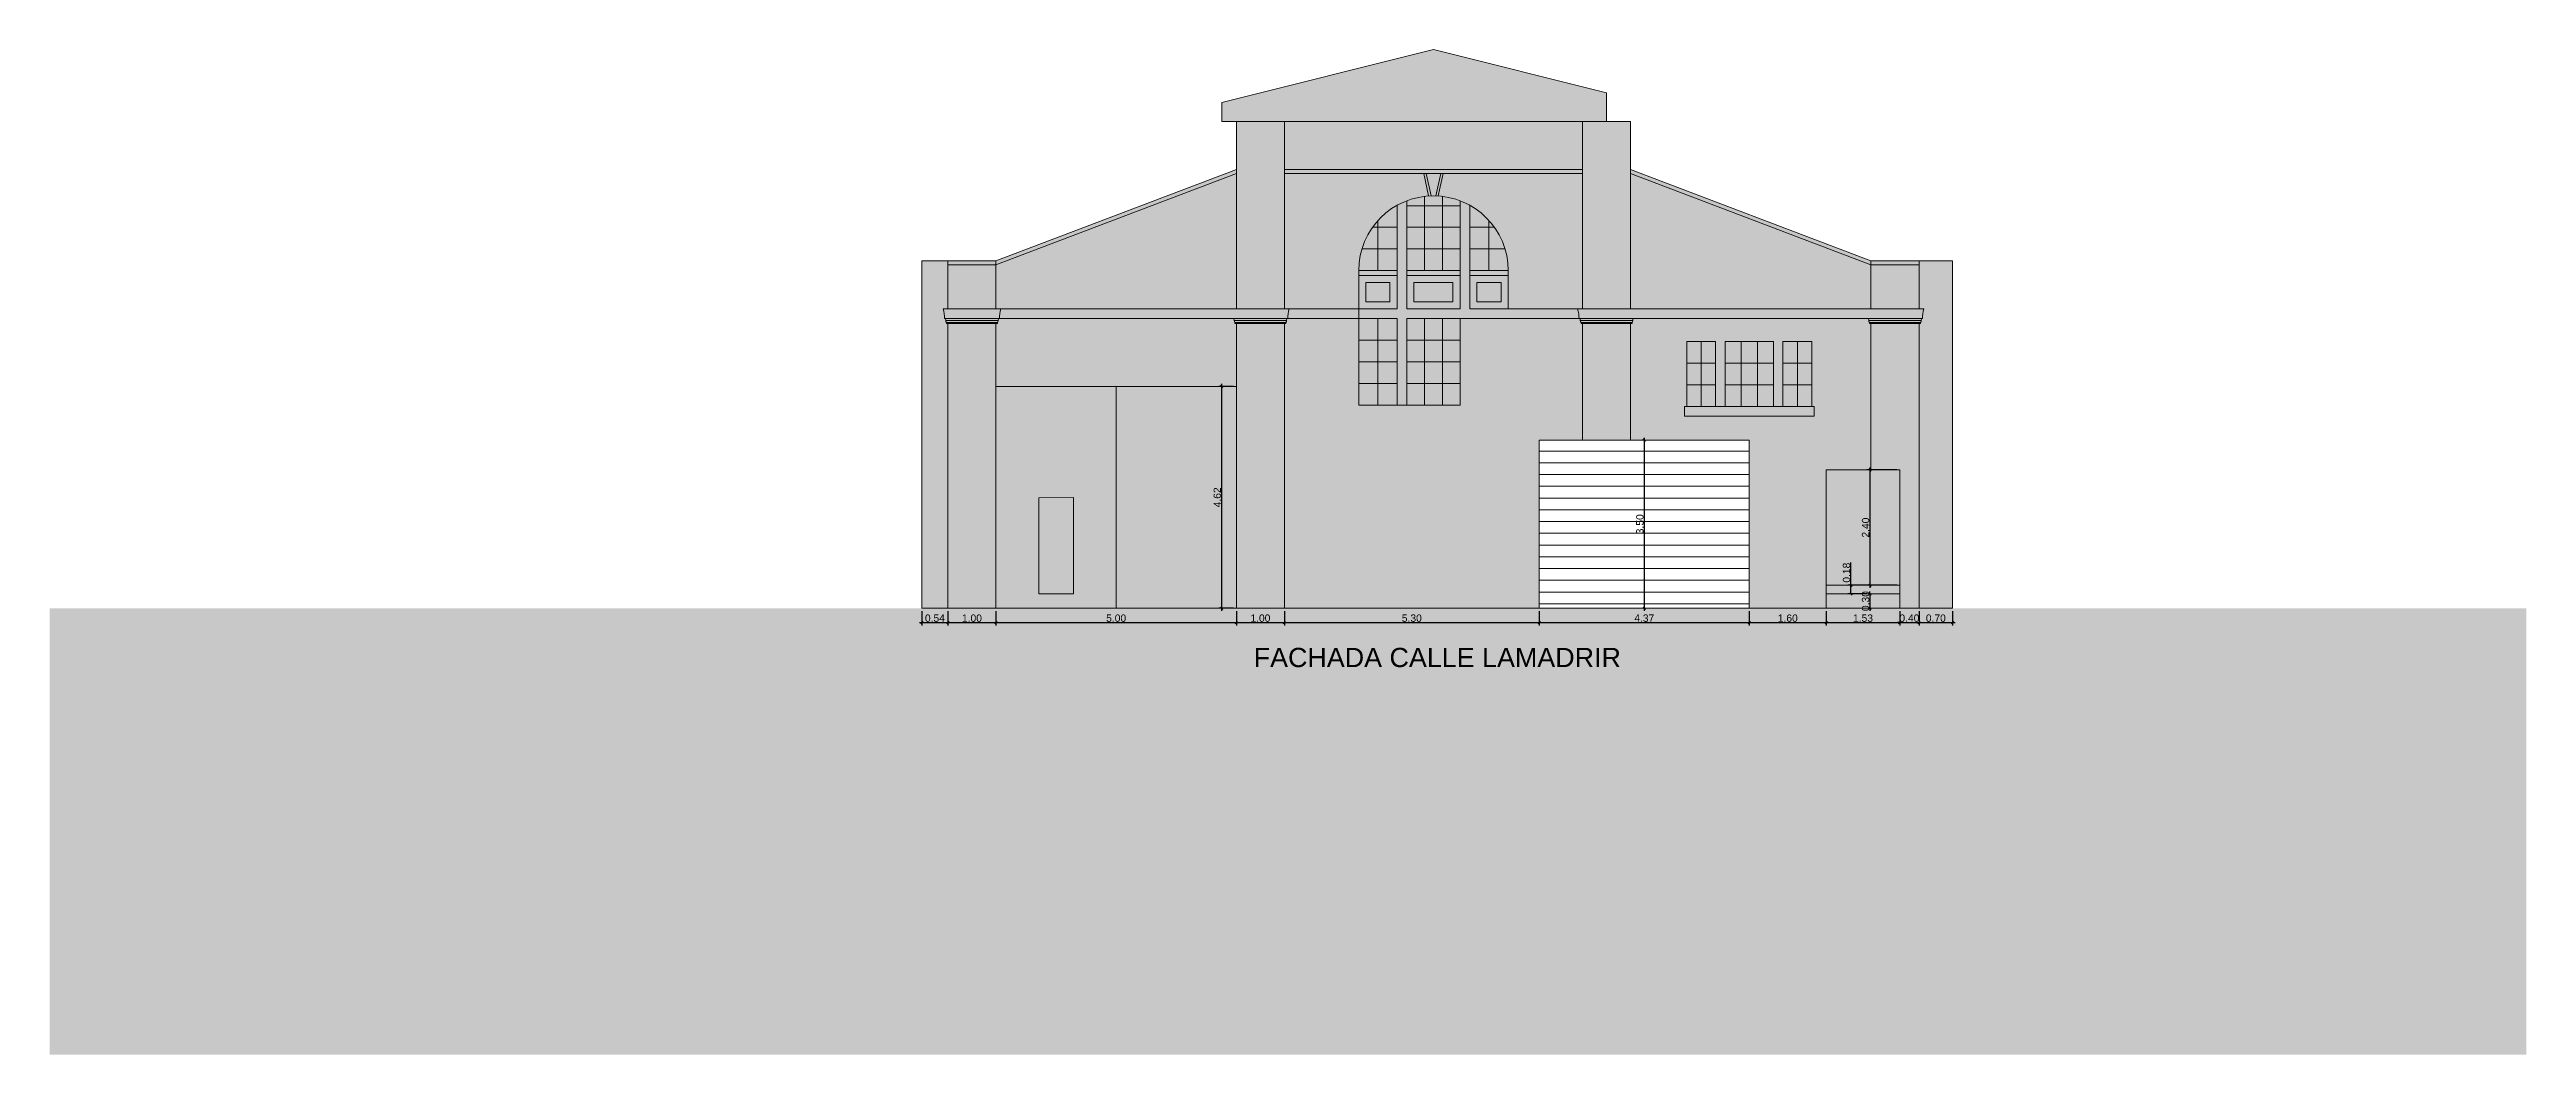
# Model space of a CAD drawing. Header units: metres. Extents: x -68 to 2267, y 0 to 1370.
# Drawn here: x 158.3 to 209.8, y 118.8 to 139.7 of the extents above; entities that cross this region are included whole.
import ezdxf

# ---------------------------------------------------------------- set-up
doc = ezdxf.new("R2010")
doc.units = ezdxf.units.M
doc.layers.add('00-Textos cotas y niveles', color=5, linetype='Continuous', lineweight=5)
doc.layers.add('11. Inst.Pluvial', color=7, linetype='Continuous')
doc.layers.add('A-Corte 1', color=7, linetype='Continuous', lineweight=15, true_color=0x000000)
doc.layers.add('A-Vista 1', color=7, linetype='Continuous', lineweight=9, true_color=0x000000)
doc.styles.add('Arial', font='arial.ttf')
doc.styles.get("Standard").update_dxf_attribs({"font": 'arial.ttf'})
doc.dimstyles.new('Diagonal_-_2_mm_Arial_azul', dxfattribs={"dimscale": 0.3048, "dimtxt": 0.153039, "dimasz": 0.492126, "dimexe": 0.061516, "dimexo": 0.061516, "dimgap": 0.012303, "dimtad": 1, "dimrnd": 0.01, "dimzin": 0, "dimdsep": 46, "dimtxsty": 'Arial', "dimblk1": 'OBLIQUE', "dimblk2": 'OBLIQUE', "dimsah": 1, "dimcen": 0.09, "dimdle": 0.061516, "dimazin": 0, "dimtfac": 1, "dimtdec": 4, "dimtix": 1, "dimtmove": 0, "dimatfit": 3, "dimfxl": 1, "dimtvp": 1, "dimtolj": 1, "dimtzin": 0, "dimarcsym": 2})

msp = doc.modelspace()

# ---------------------------------------------------------------- texts
at = {"insert": (176.466, 127.255), "char_height": 0.4, "attachment_point": 1}
msp.add_mtext_dynamic_manual_height_columns('\\pxqc;FACHADA CALLE LAMADRIR', width=21.44, gutter_width=12.5, heights=[0], dxfattribs=at)

# ---------------------------------------------------------------- blocks, each defined once
blk = doc.blocks.new('_Oblique')
at = {"color": 0, "linetype": 'ByBlock', "lineweight": -2}
blk.add_line((-0.5, -0.5), (0.5, 0.5), dxfattribs=at)
blk = doc.blocks.new('*D48')
at = {"layer": '00-Textos cotas y niveles', "color": 0, "lineweight": -2, "transparency": 16777216}
for p, q in [((176.416, 127.782), (177.056, 127.782)), ((176.466, 128.017), (176.466, 127.721)), ((177.006, 128.017), (177.006, 127.721))]:
    blk.add_line(p, q, dxfattribs=at)
at = {"layer": 'Defpoints', "color": 0, "transparency": 16777216}
for p in [(176.466, 128.078), (177.006, 128.078), (177.006, 127.782)]:
    blk.add_point(p, dxfattribs=at)
at = {"layer": '00-Textos cotas y niveles', "color": 0, "lineweight": -2, "transparency": 16777216, "xscale": 0.05, "yscale": 0.05, "zscale": 0.05, "rotation": 180}
blk.add_blockref('_Oblique', (176.466, 127.782), dxfattribs=at)
at = {"layer": '00-Textos cotas y niveles', "color": 0, "lineweight": -2, "transparency": 16777216, "xscale": 0.05, "yscale": 0.05, "zscale": 0.05}
blk.add_blockref('_Oblique', (177.006, 127.782), dxfattribs=at)
at = {"layer": '00-Textos cotas y niveles', "color": 0, "transparency": 16777216, "insert": (176.736, 127.873), "char_height": 0.153, "attachment_point": 5, "style": 'Arial'}
blk.add_mtext('\\A1;0.54', dxfattribs=at)
blk = doc.blocks.new('*D49')
at = {"layer": '00-Textos cotas y niveles', "color": 0, "lineweight": -2, "transparency": 16777216}
for p, q in [((176.956, 127.782), (178.056, 127.782)), ((177.006, 128.017), (177.006, 127.721)), ((178.006, 128.017), (178.006, 127.721))]:
    blk.add_line(p, q, dxfattribs=at)
at = {"layer": 'Defpoints', "color": 0, "transparency": 16777216}
for p in [(177.006, 128.078), (178.006, 128.078), (178.006, 127.782)]:
    blk.add_point(p, dxfattribs=at)
at = {"layer": '00-Textos cotas y niveles', "color": 0, "lineweight": -2, "transparency": 16777216, "xscale": 0.05, "yscale": 0.05, "zscale": 0.05, "rotation": 180}
blk.add_blockref('_Oblique', (177.006, 127.782), dxfattribs=at)
at = {"layer": '00-Textos cotas y niveles', "color": 0, "lineweight": -2, "transparency": 16777216, "xscale": 0.05, "yscale": 0.05, "zscale": 0.05}
blk.add_blockref('_Oblique', (178.006, 127.782), dxfattribs=at)
at = {"layer": '00-Textos cotas y niveles', "color": 0, "transparency": 16777216, "insert": (177.506, 127.873), "char_height": 0.153, "attachment_point": 5, "style": 'Arial'}
blk.add_mtext('\\A1;1.00', dxfattribs=at)
blk = doc.blocks.new('*D50')
at = {"layer": '00-Textos cotas y niveles', "color": 0, "lineweight": -2, "transparency": 16777216}
for p, q in [((177.956, 127.782), (183.056, 127.782)), ((178.006, 128.017), (178.006, 127.721)), ((183.006, 128.017), (183.006, 127.721))]:
    blk.add_line(p, q, dxfattribs=at)
at = {"layer": 'Defpoints', "color": 0, "transparency": 16777216}
for p in [(178.006, 128.078), (183.006, 128.078), (183.006, 127.782)]:
    blk.add_point(p, dxfattribs=at)
at = {"layer": '00-Textos cotas y niveles', "color": 0, "lineweight": -2, "transparency": 16777216, "xscale": 0.05, "yscale": 0.05, "zscale": 0.05, "rotation": 180}
blk.add_blockref('_Oblique', (178.006, 127.782), dxfattribs=at)
at = {"layer": '00-Textos cotas y niveles', "color": 0, "lineweight": -2, "transparency": 16777216, "xscale": 0.05, "yscale": 0.05, "zscale": 0.05}
blk.add_blockref('_Oblique', (183.006, 127.782), dxfattribs=at)
at = {"layer": '00-Textos cotas y niveles', "color": 0, "transparency": 16777216, "insert": (180.506, 127.873), "char_height": 0.153, "attachment_point": 5, "style": 'Arial'}
blk.add_mtext('\\A1;5.00', dxfattribs=at)
blk = doc.blocks.new('*D51')
at = {"layer": '00-Textos cotas y niveles', "color": 0, "lineweight": -2, "transparency": 16777216}
for p, q in [((182.956, 127.782), (184.056, 127.782)), ((183.006, 128.017), (183.006, 127.721)), ((184.006, 128.017), (184.006, 127.721))]:
    blk.add_line(p, q, dxfattribs=at)
at = {"layer": 'Defpoints', "color": 0, "transparency": 16777216}
for p in [(183.006, 128.078), (184.006, 128.078), (184.006, 127.782)]:
    blk.add_point(p, dxfattribs=at)
at = {"layer": '00-Textos cotas y niveles', "color": 0, "lineweight": -2, "transparency": 16777216, "xscale": 0.05, "yscale": 0.05, "zscale": 0.05, "rotation": 180}
blk.add_blockref('_Oblique', (183.006, 127.782), dxfattribs=at)
at = {"layer": '00-Textos cotas y niveles', "color": 0, "lineweight": -2, "transparency": 16777216, "xscale": 0.05, "yscale": 0.05, "zscale": 0.05}
blk.add_blockref('_Oblique', (184.006, 127.782), dxfattribs=at)
at = {"layer": '00-Textos cotas y niveles', "color": 0, "transparency": 16777216, "insert": (183.506, 127.873), "char_height": 0.153, "attachment_point": 5, "style": 'Arial'}
blk.add_mtext('\\A1;1.00', dxfattribs=at)
blk = doc.blocks.new('*D52')
at = {"layer": '00-Textos cotas y niveles', "color": 0, "lineweight": -2, "transparency": 16777216}
for p, q in [((183.956, 127.782), (189.356, 127.782)), ((184.006, 128.017), (184.006, 127.721)), ((189.306, 128.017), (189.306, 127.721))]:
    blk.add_line(p, q, dxfattribs=at)
at = {"layer": 'Defpoints', "color": 0, "transparency": 16777216}
for p in [(184.006, 128.078), (189.306, 128.078), (189.306, 127.782)]:
    blk.add_point(p, dxfattribs=at)
at = {"layer": '00-Textos cotas y niveles', "color": 0, "lineweight": -2, "transparency": 16777216, "xscale": 0.05, "yscale": 0.05, "zscale": 0.05, "rotation": 180}
blk.add_blockref('_Oblique', (184.006, 127.782), dxfattribs=at)
at = {"layer": '00-Textos cotas y niveles', "color": 0, "lineweight": -2, "transparency": 16777216, "xscale": 0.05, "yscale": 0.05, "zscale": 0.05}
blk.add_blockref('_Oblique', (189.306, 127.782), dxfattribs=at)
at = {"layer": '00-Textos cotas y niveles', "color": 0, "transparency": 16777216, "insert": (186.656, 127.873), "char_height": 0.153, "attachment_point": 5, "style": 'Arial'}
blk.add_mtext('\\A1;5.30', dxfattribs=at)
blk = doc.blocks.new('*D53')
at = {"layer": '00-Textos cotas y niveles', "color": 0, "lineweight": -2, "transparency": 16777216}
for p, q in [((189.256, 127.782), (193.726, 127.782)), ((189.306, 128.017), (189.306, 127.721)), ((193.676, 128.017), (193.676, 127.721))]:
    blk.add_line(p, q, dxfattribs=at)
at = {"layer": 'Defpoints', "color": 0, "transparency": 16777216}
for p in [(189.306, 128.078), (193.676, 128.078), (193.676, 127.782)]:
    blk.add_point(p, dxfattribs=at)
at = {"layer": '00-Textos cotas y niveles', "color": 0, "lineweight": -2, "transparency": 16777216, "xscale": 0.05, "yscale": 0.05, "zscale": 0.05, "rotation": 180}
blk.add_blockref('_Oblique', (189.306, 127.782), dxfattribs=at)
at = {"layer": '00-Textos cotas y niveles', "color": 0, "lineweight": -2, "transparency": 16777216, "xscale": 0.05, "yscale": 0.05, "zscale": 0.05}
blk.add_blockref('_Oblique', (193.676, 127.782), dxfattribs=at)
at = {"layer": '00-Textos cotas y niveles', "color": 0, "transparency": 16777216, "insert": (191.491, 127.873), "char_height": 0.153, "attachment_point": 5, "style": 'Arial'}
blk.add_mtext('\\A1;4.37', dxfattribs=at)
blk = doc.blocks.new('*D54')
at = {"layer": '00-Textos cotas y niveles', "color": 0, "lineweight": -2, "transparency": 16777216}
for p, q in [((193.626, 127.782), (195.326, 127.782)), ((193.676, 128.017), (193.676, 127.721)), ((195.276, 128.017), (195.276, 127.721))]:
    blk.add_line(p, q, dxfattribs=at)
at = {"layer": 'Defpoints', "color": 0, "transparency": 16777216}
for p in [(193.676, 128.078), (195.276, 128.078), (195.276, 127.782)]:
    blk.add_point(p, dxfattribs=at)
at = {"layer": '00-Textos cotas y niveles', "color": 0, "lineweight": -2, "transparency": 16777216, "xscale": 0.05, "yscale": 0.05, "zscale": 0.05, "rotation": 180}
blk.add_blockref('_Oblique', (193.676, 127.782), dxfattribs=at)
at = {"layer": '00-Textos cotas y niveles', "color": 0, "lineweight": -2, "transparency": 16777216, "xscale": 0.05, "yscale": 0.05, "zscale": 0.05}
blk.add_blockref('_Oblique', (195.276, 127.782), dxfattribs=at)
at = {"layer": '00-Textos cotas y niveles', "color": 0, "transparency": 16777216, "insert": (194.476, 127.873), "char_height": 0.153, "attachment_point": 5, "style": 'Arial'}
blk.add_mtext('\\A1;1.60', dxfattribs=at)
blk = doc.blocks.new('*D55')
at = {"layer": '00-Textos cotas y niveles', "color": 0, "lineweight": -2, "transparency": 16777216}
for p, q in [((195.226, 127.782), (196.856, 127.782)), ((195.276, 128.017), (195.276, 127.721)), ((196.806, 128.017), (196.806, 127.721))]:
    blk.add_line(p, q, dxfattribs=at)
at = {"layer": 'Defpoints', "color": 0, "transparency": 16777216}
for p in [(195.276, 128.078), (196.806, 128.078), (196.806, 127.782)]:
    blk.add_point(p, dxfattribs=at)
at = {"layer": '00-Textos cotas y niveles', "color": 0, "lineweight": -2, "transparency": 16777216, "xscale": 0.05, "yscale": 0.05, "zscale": 0.05, "rotation": 180}
blk.add_blockref('_Oblique', (195.276, 127.782), dxfattribs=at)
at = {"layer": '00-Textos cotas y niveles', "color": 0, "lineweight": -2, "transparency": 16777216, "xscale": 0.05, "yscale": 0.05, "zscale": 0.05}
blk.add_blockref('_Oblique', (196.806, 127.782), dxfattribs=at)
at = {"layer": '00-Textos cotas y niveles', "color": 0, "transparency": 16777216, "insert": (196.041, 127.873), "char_height": 0.153, "attachment_point": 5, "style": 'Arial'}
blk.add_mtext('\\A1;1.53', dxfattribs=at)
blk = doc.blocks.new('*D56')
at = {"layer": '00-Textos cotas y niveles', "color": 0, "lineweight": -2, "transparency": 16777216}
for p, q in [((196.806, 127.782), (196.756, 127.782)), ((196.806, 128.017), (196.806, 127.721)), ((196.806, 127.782), (197.206, 127.782)), ((197.206, 128.017), (197.206, 127.721)), ((197.206, 127.782), (197.256, 127.782))]:
    blk.add_line(p, q, dxfattribs=at)
at = {"layer": 'Defpoints', "color": 0, "transparency": 16777216}
for p in [(196.806, 128.078), (197.206, 128.078), (197.206, 127.782)]:
    blk.add_point(p, dxfattribs=at)
at = {"layer": '00-Textos cotas y niveles', "color": 0, "lineweight": -2, "transparency": 16777216, "xscale": 0.05, "yscale": 0.05, "zscale": 0.05}
blk.add_blockref('_Oblique', (196.806, 127.782), dxfattribs=at)
at = {"layer": '00-Textos cotas y niveles', "color": 0, "lineweight": -2, "transparency": 16777216, "xscale": 0.05, "yscale": 0.05, "zscale": 0.05, "rotation": 180}
blk.add_blockref('_Oblique', (197.206, 127.782), dxfattribs=at)
at = {"layer": '00-Textos cotas y niveles', "color": 0, "transparency": 16777216, "insert": (197.006, 127.873), "char_height": 0.153, "attachment_point": 5, "style": 'Arial'}
blk.add_mtext('\\A1;0.40', dxfattribs=at)
blk = doc.blocks.new('*D57')
at = {"layer": '00-Textos cotas y niveles', "color": 0, "lineweight": -2, "transparency": 16777216}
for p, q in [((197.156, 127.782), (197.956, 127.782)), ((197.206, 128.017), (197.206, 127.721)), ((197.906, 128.017), (197.906, 127.721))]:
    blk.add_line(p, q, dxfattribs=at)
at = {"layer": 'Defpoints', "color": 0, "transparency": 16777216}
for p in [(197.206, 128.078), (197.906, 128.078), (197.906, 127.782)]:
    blk.add_point(p, dxfattribs=at)
at = {"layer": '00-Textos cotas y niveles', "color": 0, "lineweight": -2, "transparency": 16777216, "xscale": 0.05, "yscale": 0.05, "zscale": 0.05, "rotation": 180}
blk.add_blockref('_Oblique', (197.206, 127.782), dxfattribs=at)
at = {"layer": '00-Textos cotas y niveles', "color": 0, "lineweight": -2, "transparency": 16777216, "xscale": 0.05, "yscale": 0.05, "zscale": 0.05}
blk.add_blockref('_Oblique', (197.906, 127.782), dxfattribs=at)
at = {"layer": '00-Textos cotas y niveles', "color": 0, "transparency": 16777216, "insert": (197.556, 127.873), "char_height": 0.153, "attachment_point": 5, "style": 'Arial'}
blk.add_mtext('\\A1;0.70', dxfattribs=at)
blk = doc.blocks.new('*D58')
at = {"layer": '00-Textos cotas y niveles', "color": 0, "lineweight": -2, "transparency": 16777216}
for p, q in [((196.744, 130.958), (196.124, 130.958)), ((196.185, 131.008), (196.185, 128.508)), ((196.744, 128.558), (196.124, 128.558))]:
    blk.add_line(p, q, dxfattribs=at)
at = {"layer": 'Defpoints', "color": 0, "transparency": 16777216}
for p in [(196.806, 130.958), (196.185, 128.558), (196.806, 128.558)]:
    blk.add_point(p, dxfattribs=at)
at = {"layer": '00-Textos cotas y niveles', "color": 0, "lineweight": -2, "transparency": 16777216, "xscale": 0.05, "yscale": 0.05, "zscale": 0.05}
for p, rotation in [((196.185, 130.958), 90), ((196.185, 128.558), 270)]:
    blk.add_blockref('_Oblique', p, dxfattribs=dict(at, rotation=rotation))
at = {"layer": '00-Textos cotas y niveles', "color": 0, "transparency": 16777216, "insert": (196.095, 129.758), "char_height": 0.153, "attachment_point": 5, "rotation": 90, "style": 'Arial'}
blk.add_mtext('\\A1;2.40', dxfattribs=at)
blk = doc.blocks.new('*D59')
at = {"layer": '00-Textos cotas y niveles', "color": 0, "lineweight": -2, "transparency": 16777216}
for p, q in [((195.79, 128.558), (195.79, 129.031)), ((196.124, 128.558), (195.728, 128.558)), ((196.124, 128.378), (195.728, 128.378)), ((195.79, 128.378), (195.79, 128.608))]:
    blk.add_line(p, q, dxfattribs=at)
at = {"layer": 'Defpoints', "color": 0, "transparency": 16777216}
for p in [(195.79, 128.378), (196.185, 128.558), (196.185, 128.378)]:
    blk.add_point(p, dxfattribs=at)
at = {"layer": '00-Textos cotas y niveles', "color": 0, "lineweight": -2, "transparency": 16777216, "xscale": 0.05, "yscale": 0.05, "zscale": 0.05}
for p, rotation in [((195.79, 128.558), 90), ((195.79, 128.378), 270)]:
    blk.add_blockref('_Oblique', p, dxfattribs=dict(at, rotation=rotation))
at = {"layer": '00-Textos cotas y niveles', "color": 0, "transparency": 16777216, "insert": (195.699, 128.82), "char_height": 0.153, "attachment_point": 5, "rotation": 90, "style": 'Arial'}
blk.add_mtext('\\A1;0.18', dxfattribs=at)
blk = doc.blocks.new('*D60')
at = {"layer": '00-Textos cotas y niveles', "color": 0, "lineweight": -2, "transparency": 16777216}
for p, q in [((196.185, 128.378), (196.185, 128.428)), ((196.185, 128.378), (196.185, 128.078)), ((196.185, 128.078), (196.185, 128.028))]:
    blk.add_line(p, q, dxfattribs=at)
at = {"layer": 'Defpoints', "color": 0, "transparency": 16777216}
for p in [(196.185, 128.378), (196.185, 128.078), (196.185, 128.078)]:
    blk.add_point(p, dxfattribs=at)
at = {"layer": '00-Textos cotas y niveles', "color": 0, "lineweight": -2, "transparency": 16777216, "xscale": 0.05, "yscale": 0.05, "zscale": 0.05}
for p, rotation in [((196.185, 128.378), 270), ((196.185, 128.078), 90)]:
    blk.add_blockref('_Oblique', p, dxfattribs=dict(at, rotation=rotation))
at = {"layer": '00-Textos cotas y niveles', "color": 0, "transparency": 16777216, "insert": (196.095, 128.228), "char_height": 0.153, "attachment_point": 5, "rotation": 90, "style": 'Arial'}
blk.add_mtext('\\A1;0.30', dxfattribs=at)
blk = doc.blocks.new('*D61')
at = {"layer": '00-Textos cotas y niveles', "color": 0, "lineweight": -2, "transparency": 16777216}
blk.add_line((191.491, 131.628), (191.491, 128.028), dxfattribs=at)
at = {"layer": 'Defpoints', "color": 0, "transparency": 16777216}
for p in [(191.491, 131.578), (191.491, 128.078), (191.491, 128.078)]:
    blk.add_point(p, dxfattribs=at)
at = {"layer": '00-Textos cotas y niveles', "color": 0, "lineweight": -2, "transparency": 16777216, "xscale": 0.05, "yscale": 0.05, "zscale": 0.05}
for p, rotation in [((191.491, 131.578), 90), ((191.491, 128.078), 270)]:
    blk.add_blockref('_Oblique', p, dxfattribs=dict(at, rotation=rotation))
at = {"layer": '00-Textos cotas y niveles', "color": 0, "transparency": 16777216, "insert": (191.4, 129.828), "char_height": 0.153, "attachment_point": 5, "rotation": 90, "style": 'Arial'}
blk.add_mtext('\\A1;3.50', dxfattribs=at)
blk = doc.blocks.new('*D62')
at = {"layer": '00-Textos cotas y niveles', "color": 0, "lineweight": -2, "transparency": 16777216}
for p, q in [((182.944, 132.698), (182.639, 132.698)), ((182.7, 132.748), (182.7, 128.028)), ((182.944, 128.078), (182.639, 128.078))]:
    blk.add_line(p, q, dxfattribs=at)
at = {"layer": 'Defpoints', "color": 0, "transparency": 16777216}
for p in [(183.006, 132.698), (182.7, 128.078), (183.006, 128.078)]:
    blk.add_point(p, dxfattribs=at)
at = {"layer": '00-Textos cotas y niveles', "color": 0, "lineweight": -2, "transparency": 16777216, "xscale": 0.05, "yscale": 0.05, "zscale": 0.05}
for p, rotation in [((182.7, 132.698), 90), ((182.7, 128.078), 270)]:
    blk.add_blockref('_Oblique', p, dxfattribs=dict(at, rotation=rotation))
at = {"layer": '00-Textos cotas y niveles', "color": 0, "transparency": 16777216, "insert": (182.61, 130.388), "char_height": 0.153, "attachment_point": 5, "rotation": 90, "style": 'Arial'}
blk.add_mtext('\\A1;4.62', dxfattribs=at)

# ---------------------------------------------------------------- dimensions: what is measured, and where the dimension line sits
at = {"layer": '00-Textos cotas y niveles'}
for base, p1, p2, picture, middle in [((182.7, 128.078), (183.006, 132.698), (183.006, 128.078), '*D62', (182.61, 130.388)), ((191.491, 128.078), (191.491, 131.578), (191.491, 128.078), '*D61', (191.4, 129.828)), ((196.185, 128.558), (196.806, 130.958), (196.806, 128.558), '*D58', (196.095, 129.758)), ((196.185, 128.078), (196.185, 128.378), (196.185, 128.078), '*D60', (196.095, 128.228))]:
    dim = msp.add_linear_dim(base=base, p1=p1, p2=p2, angle=90, dimstyle='Diagonal_-_2_mm_Arial_azul', override={"dimscale": 1, "dimasz": 0.05, "dimpost": '<>', "dimdle": 0.05, "dimtdec": 2}, dxfattribs=at)
    dim.commit()
    dim.dimension.update_dxf_attribs({"geometry": picture, "text_midpoint": middle})
dim = msp.add_linear_dim(base=(195.79, 128.378), p1=(196.185, 128.558), p2=(196.185, 128.378), angle=90, dimstyle='Diagonal_-_2_mm_Arial_azul', override={"dimscale": 1, "dimasz": 0.05, "dimpost": '<>', "dimdle": 0.05, "dimtdec": 2}, dxfattribs=at)
dim.commit()
dim.dimension.update_dxf_attribs({"geometry": '*D59', "text_midpoint": (195.79, 128.82), "dimtype": 160})
for base, p1, p2, picture, middle in [((177.006, 127.782), (176.466, 128.078), (177.006, 128.078), '*D48', (176.736, 127.873)), ((178.006, 127.782), (177.006, 128.078), (178.006, 128.078), '*D49', (177.506, 127.873)), ((183.006, 127.782), (178.006, 128.078), (183.006, 128.078), '*D50', (180.506, 127.873)), ((184.006, 127.782), (183.006, 128.078), (184.006, 128.078), '*D51', (183.506, 127.873)), ((189.306, 127.782), (184.006, 128.078), (189.306, 128.078), '*D52', (186.656, 127.873)), ((193.676, 127.782), (189.306, 128.078), (193.676, 128.078), '*D53', (191.491, 127.873)), ((195.276, 127.782), (193.676, 128.078), (195.276, 128.078), '*D54', (194.476, 127.873)), ((196.806, 127.782), (195.276, 128.078), (196.806, 128.078), '*D55', (196.041, 127.873)), ((197.206, 127.782), (196.806, 128.078), (197.206, 128.078), '*D56', (197.006, 127.873)), ((197.906, 127.782), (197.206, 128.078), (197.906, 128.078), '*D57', (197.556, 127.873))]:
    dim = msp.add_linear_dim(base=base, p1=p1, p2=p2, dimstyle='Diagonal_-_2_mm_Arial_azul', override={"dimscale": 1, "dimasz": 0.05, "dimpost": '<>', "dimdle": 0.05, "dimtdec": 2}, dxfattribs=at)
    dim.commit()
    dim.dimension.update_dxf_attribs({"geometry": picture, "text_midpoint": middle})

# ---------------------------------------------------------------- hatches: boundary and pattern name
at = {"true_color": 0x92b8cf, "transparency": 33554508}
h = msp.add_hatch(color=143, dxfattribs=at)
h.dxf.hatch_style = 1
h.paths.add_polyline_path([(187.291, 133.208), (186.921, 133.208), (186.921, 132.758), (187.291, 132.758)])
h.paths.add_polyline_path([(187.291, 133.658), (186.921, 133.658), (186.921, 133.208), (187.291, 133.208)])
h.paths.add_polyline_path([(186.921, 133.658), (186.551, 133.658), (186.551, 133.208), (186.921, 133.208)])
h.paths.add_polyline_path([(186.921, 134.108), (186.551, 134.108), (186.551, 133.658), (186.921, 133.658)])
h.paths.add_polyline_path([(187.291, 134.108), (186.921, 134.108), (186.921, 133.658), (187.291, 133.658)])
h.paths.add_polyline_path([(187.661, 134.108), (187.291, 134.108), (187.291, 133.658), (187.661, 133.658)])
h.paths.add_polyline_path([(187.661, 133.658), (187.291, 133.658), (187.291, 133.208), (187.661, 133.208)])
h.paths.add_polyline_path([(187.661, 133.208), (187.291, 133.208), (187.291, 132.758), (187.661, 132.758)])
h.paths.add_polyline_path([(187.661, 132.758), (187.291, 132.758), (187.291, 132.308), (187.661, 132.308)])
h.paths.add_polyline_path([(187.291, 132.758), (186.921, 132.758), (186.921, 132.308), (187.291, 132.308)])
h.paths.add_polyline_path([(186.921, 132.758), (186.551, 132.758), (186.551, 132.308), (186.921, 132.308)])
h.paths.add_polyline_path([(186.921, 133.208), (186.551, 133.208), (186.551, 132.758), (186.921, 132.758)])
h.paths.add_polyline_path([(186.351, 133.208), (185.951, 133.208), (185.951, 132.758), (186.351, 132.758)])
h.paths.add_polyline_path([(186.351, 132.758), (185.951, 132.758), (185.951, 132.308), (186.351, 132.308)])
h.paths.add_polyline_path([(185.951, 132.758), (185.551, 132.758), (185.551, 132.308), (185.951, 132.308)])
h.paths.add_polyline_path([(185.951, 133.208), (185.551, 133.208), (185.551, 132.758), (185.951, 132.758)])
h.paths.add_polyline_path([(185.951, 133.658), (185.551, 133.658), (185.551, 133.208), (185.951, 133.208)])
h.paths.add_polyline_path([(186.351, 133.658), (185.951, 133.658), (185.951, 133.208), (186.351, 133.208)])
h.paths.add_polyline_path([(186.351, 134.108), (185.951, 134.108), (185.951, 133.658), (186.351, 133.658)])
h.paths.add_polyline_path([(185.951, 134.108), (185.551, 134.108), (185.551, 133.658), (185.951, 133.658)])
h.paths.add_polyline_path([(186.351, 136.468, 0.082743), (185.951, 136.15), (185.951, 135.108), (186.351, 135.108)])
h.paths.add_polyline_path([(185.951, 136.15, 0.185486), (185.551, 135.108), (185.951, 135.108)])
h.paths.add_polyline_path([(186.921, 136.652, 0.061504), (186.551, 136.561), (186.551, 135.108), (186.921, 135.108)])
h.paths.add_polyline_path([(187.291, 136.652, 0.059698), (186.921, 136.652), (186.921, 135.108), (187.291, 135.108)])
h.paths.add_polyline_path([(187.661, 136.561, 0.061504), (187.291, 136.652), (187.291, 135.108), (187.661, 135.108)])
h.paths.add_polyline_path([(188.261, 136.008), (187.861, 136.008), (187.861, 135.558), (188.261, 135.558)])
h.paths.add_polyline_path([(188.261, 135.558), (187.861, 135.558), (187.861, 135.108), (188.261, 135.108)])
h.paths.add_polyline_path([(188.594, 135.558), (188.261, 135.558), (188.261, 135.108), (188.661, 135.108, 0.073529)])
h.paths.add_polyline_path([(188.374, 136.008), (188.261, 136.008), (188.261, 135.558), (188.594, 135.558, 0.081087)])
h.paths.add_polyline_path([(188.261, 136.15), (188.261, 136.008), (188.374, 136.008, 0.029102)])
h.paths.add_polyline_path([(188.261, 136.15, 0.082743), (187.861, 136.468), (187.861, 136.008), (188.261, 136.008)])
h.paths.add_polyline_path([(192.976, 133.628), (192.676, 133.628), (192.676, 133.178), (192.976, 133.178)])
h.paths.add_polyline_path([(192.676, 133.628), (192.376, 133.628), (192.376, 133.178), (192.676, 133.178)])
h.paths.add_polyline_path([(192.976, 133.178), (192.676, 133.178), (192.676, 132.728), (192.976, 132.728)])
h.paths.add_polyline_path([(192.676, 133.178), (192.376, 133.178), (192.376, 132.728), (192.676, 132.728)])
h.paths.add_polyline_path([(192.676, 132.728), (192.376, 132.728), (192.376, 132.278), (192.676, 132.278)])
h.paths.add_polyline_path([(192.976, 132.728), (192.676, 132.728), (192.676, 132.278), (192.976, 132.278)])
h.paths.add_polyline_path([(193.506, 132.728), (193.176, 132.728), (193.176, 132.278), (193.506, 132.278)])
h.paths.add_polyline_path([(193.846, 132.728), (193.506, 132.728), (193.506, 132.278), (193.676, 132.278), (193.846, 132.278)])
h.paths.add_polyline_path([(194.176, 132.728), (193.846, 132.728), (193.846, 132.278), (194.176, 132.278)])
h.paths.add_polyline_path([(194.176, 133.178), (193.846, 133.178), (193.846, 132.728), (194.176, 132.728)])
h.paths.add_polyline_path([(193.846, 133.178), (193.506, 133.178), (193.506, 132.728), (193.846, 132.728)])
h.paths.add_polyline_path([(193.506, 133.178), (193.176, 133.178), (193.176, 132.728), (193.506, 132.728)])
h.paths.add_polyline_path([(193.506, 133.628), (193.176, 133.628), (193.176, 133.178), (193.506, 133.178)])
h.paths.add_polyline_path([(193.846, 133.628), (193.506, 133.628), (193.506, 133.178), (193.846, 133.178)])
h.paths.add_polyline_path([(194.176, 133.628), (193.846, 133.628), (193.846, 133.178), (194.176, 133.178)])
h.paths.add_polyline_path([(194.676, 133.628), (194.376, 133.628), (194.376, 133.178), (194.676, 133.178)])
h.paths.add_polyline_path([(194.976, 133.628), (194.676, 133.628), (194.676, 133.178), (194.976, 133.178)])
h.paths.add_polyline_path([(194.976, 133.178), (194.676, 133.178), (194.676, 132.728), (194.976, 132.728)])
h.paths.add_polyline_path([(194.676, 133.178), (194.376, 133.178), (194.376, 132.728), (194.676, 132.728)])
h.paths.add_polyline_path([(194.676, 132.728), (194.376, 132.728), (194.376, 132.278), (194.676, 132.278)])
h.paths.add_polyline_path([(194.976, 132.728), (194.676, 132.728), (194.676, 132.278), (194.976, 132.278)])
at = {"layer": '11. Inst.Pluvial', "true_color": 0xc7c8ca, "transparency": 33554687}
h = msp.add_hatch(color=9, dxfattribs=at)
h.dxf.hatch_style = 1
h.paths.add_polyline_path([(209.842, 128.078), (158.319, 128.078), (158.319, 118.792), (209.842, 118.792)])
at = {"layer": 'A-Vista 1', "true_color": 0xb9b9c9}
h = msp.add_hatch(color=9, dxfattribs=at)
h.dxf.hatch_style = 1
h.paths.add_polyline_path([(178.006, 135.228), (177.006, 135.228), (177.006, 134.308), (178.006, 134.308)])
h.paths.add_polyline_path([(183.006, 137.128), (178.006, 135.228), (178.006, 134.308), (183.006, 134.308)])
h.paths.add_polyline_path([(184.006, 137.208), (184.006, 138.208), (183.006, 138.208), (183.006, 137.208), (183.006, 134.308), (184.006, 134.308)])
h.paths.add_polyline_path([(187.005, 136.66), (186.905, 137.128), (184.006, 137.128), (184.006, 134.308), (184.106, 134.308), (185.551, 134.308), (185.551, 134.508), (185.551, 135.108, -0.395405)])
h.paths.add_polyline_path([(190.206, 138.208), (184.006, 138.208), (184.006, 137.208), (190.206, 137.208)])
h.paths.add_polyline_path([(190.206, 137.128), (187.307, 137.128), (187.206, 136.66, -0.395405), (188.661, 135.108), (188.661, 134.308), (190.206, 134.308)])
h.paths.add_polyline_path([(191.206, 137.208), (191.206, 138.208), (190.206, 138.208), (190.206, 137.208), (190.206, 134.308), (191.206, 134.308)])
h.paths.add_polyline_path([(191.206, 137.128), (191.206, 134.308), (196.206, 134.308), (196.206, 135.228)])
h.paths.add_polyline_path([(186.551, 136.561, 0.035517), (186.351, 136.468), (186.351, 134.308), (186.551, 134.308)], flags=17)
h.paths.add_polyline_path([(186.351, 135.008), (185.551, 135.008), (185.551, 134.508), (185.551, 134.308), (186.351, 134.308)], flags=17)
h.paths.add_polyline_path([(186.201, 134.458), (185.701, 134.458), (185.701, 134.858), (186.201, 134.858)], flags=16)
h.paths.add_polyline_path([(186.201, 134.858), (185.701, 134.858), (185.701, 134.458), (186.201, 134.458)], flags=16)
h.paths.add_polyline_path([(187.661, 135.008), (186.551, 135.008), (186.551, 134.308), (187.661, 134.308)])
h.paths.add_polyline_path([(187.511, 134.858), (187.511, 134.458), (186.701, 134.458), (186.701, 134.858)], flags=0)
h.paths.add_polyline_path([(187.511, 134.858), (186.701, 134.858), (186.701, 134.458), (187.511, 134.458)], flags=16)
h.paths.add_polyline_path([(188.661, 135.008), (187.861, 135.008), (187.861, 134.308), (188.661, 134.308)], flags=17)
h.paths.add_polyline_path([(188.011, 134.858), (188.511, 134.858), (188.511, 134.458), (188.011, 134.458)], flags=0)
h.paths.add_polyline_path([(188.511, 134.858), (188.011, 134.858), (188.011, 134.458), (188.511, 134.458)], flags=16)
h.paths.add_polyline_path([(197.206, 135.228), (196.206, 135.228), (196.206, 134.308), (197.206, 134.308)])
h.paths.add_polyline_path([(190.706, 138.808), (187.106, 139.708), (182.706, 138.608), (182.706, 138.208), (184.006, 138.208), (190.206, 138.208), (190.706, 138.208)])
h = msp.add_hatch(color=9, dxfattribs=at)
h.dxf.hatch_style = 1
h.paths.add_polyline_path([(178.006, 135.308), (177.006, 135.308), (177.006, 135.228), (178.006, 135.228)])
h.paths.add_polyline_path([(183.006, 137.128), (183.006, 137.208), (178.006, 135.308), (178.006, 135.228)])
h = msp.add_hatch(color=9, dxfattribs=at)
h.dxf.hatch_style = 1
h.paths.add_polyline_path([(190.206, 137.208), (184.006, 137.208), (184.006, 137.128), (190.206, 137.128)])
h.paths.add_polyline_path([(187.256, 137.128), (186.956, 137.128), (187.056, 136.663, -0.016026), (187.156, 136.663)])
h.paths.add_polyline_path([(187.307, 137.128), (187.256, 137.128), (187.156, 136.663, -0.008148), (187.206, 136.66)])
h.paths.add_polyline_path([(186.956, 137.128), (186.905, 137.128), (187.005, 136.66, -0.008148), (187.056, 136.663)])
h.paths.add_polyline_path([(187.861, 136.468, 0.035517), (187.661, 136.561), (187.661, 134.308), (187.861, 134.308)])
h.paths.add_polyline_path([(188.511, 134.858), (188.011, 134.858), (188.011, 134.458), (188.511, 134.458)])
h.paths.add_polyline_path([(187.511, 134.858), (186.701, 134.858), (186.701, 134.458), (187.511, 134.458)])
h.paths.add_polyline_path([(187.661, 135.108), (186.551, 135.108), (186.551, 135.008), (187.661, 135.008)])
h.paths.add_polyline_path([(186.351, 135.108), (185.551, 135.108), (185.551, 135.008), (186.351, 135.008)])
h.paths.add_polyline_path([(188.661, 135.108), (187.861, 135.108), (187.861, 135.008), (188.661, 135.008)])
h.paths.add_polyline_path([(197.206, 135.308), (196.206, 135.308), (196.206, 135.228), (197.206, 135.228)])
h.paths.add_polyline_path([(191.206, 137.208), (191.206, 137.128), (196.206, 135.228), (196.206, 135.308)])
at = {"layer": 'A-Vista 1', "true_color": 0x9797af}
h = msp.add_hatch(color=253, dxfattribs=at)
h.dxf.hatch_style = 1
h.paths.add_polyline_path([(184.006, 134.008), (183.006, 134.008), (183.006, 131.578), (184.006, 131.578)])
edge = h.paths.add_edge_path()
edge.add_line((185.551, 134.108), (184.076, 134.108))
edge.add_line((184.076, 134.108), (184.056, 134.108))
edge.add_line((184.056, 134.108), (184.051, 134.068))
edge.add_arc((183.996, 134.066), 0.0553, -43.2661, 2.154, ccw=False)
edge.add_line((184.036, 134.028), (184.036, 134.008))
edge.add_line((184.036, 134.008), (184.006, 134.008))
edge.add_line((184.006, 134.008), (184.006, 131.578))
edge.add_line((184.006, 131.578), (185.551, 131.578))
edge.add_line((185.551, 131.578), (189.306, 131.578))
edge.add_line((189.306, 131.578), (190.206, 131.578))
edge.add_line((190.206, 131.578), (190.206, 134.008))
edge.add_line((190.206, 134.008), (190.176, 134.008))
edge.add_line((190.176, 134.008), (190.176, 134.028))
edge.add_arc((190.216, 134.066), 0.0553, 177.846, 223.2661, ccw=False)
edge.add_line((190.161, 134.068), (190.156, 134.108))
edge.add_line((190.156, 134.108), (187.661, 134.108))
edge.add_line((187.661, 134.108), (187.661, 132.308))
edge.add_line((187.661, 132.308), (185.551, 132.308))
edge.add_line((185.551, 132.308), (185.551, 134.108))
edge = h.paths.add_edge_path()
edge.add_line((185.551, 134.308), (184.106, 134.308))
edge.add_arc((184.787, 134.104), 0.711, 163.2974, 179.6411)
edge.add_line((184.076, 134.108), (185.551, 134.108))
edge.add_line((185.551, 134.108), (185.551, 134.308))
edge = h.paths.add_edge_path()
edge.add_line((184.106, 134.308), (178.106, 134.308))
edge.add_arc((178.787, 134.104), 0.711, 163.2974, 179.6411)
edge.add_line((178.076, 134.108), (184.076, 134.108))
edge.add_arc((184.787, 134.104), 0.711, 163.2974, 179.6411, ccw=False)
edge = h.paths.add_edge_path()
edge.add_line((178.106, 134.308), (176.906, 134.308))
edge.add_arc((176.224, 134.104), 0.711, 0.3589, 16.7026, ccw=False)
edge.add_line((176.936, 134.108), (178.076, 134.108))
edge.add_arc((178.787, 134.104), 0.711, 163.2974, 179.6411, ccw=False)
edge = h.paths.add_edge_path()
edge.add_line((183.006, 134.008), (182.976, 134.008))
edge.add_line((182.976, 134.008), (182.976, 134.028))
edge.add_arc((183.016, 134.066), 0.0553, 177.846, 223.2661, ccw=False)
edge.add_line((182.961, 134.068), (182.956, 134.108))
edge.add_line((182.956, 134.108), (178.076, 134.108))
edge.add_line((178.076, 134.108), (178.056, 134.108))
edge.add_line((178.056, 134.108), (178.051, 134.068))
edge.add_arc((177.996, 134.066), 0.0553, -43.2661, 2.154, ccw=False)
edge.add_line((178.036, 134.028), (178.036, 134.008))
edge.add_line((178.036, 134.008), (178.006, 134.008))
edge.add_line((178.006, 134.008), (178.006, 132.698))
edge.add_line((178.006, 132.698), (183.006, 132.698))
edge.add_line((183.006, 132.698), (183.006, 134.008))
h.paths.add_polyline_path([(178.006, 134.008), (177.006, 134.008), (177.006, 131.578), (178.006, 131.578)])
edge = h.paths.add_edge_path()
edge.add_line((177.006, 134.008), (176.976, 134.008))
edge.add_line((176.976, 134.008), (176.976, 134.028))
edge.add_arc((177.016, 134.066), 0.0553, 177.846, 223.2661, ccw=False)
edge.add_line((176.961, 134.068), (176.956, 134.108))
edge.add_line((176.956, 134.108), (176.936, 134.108))
edge.add_arc((176.224, 134.104), 0.711, 0.3589, 16.7026)
edge.add_line((176.906, 134.308), (177.006, 134.308))
edge.add_line((177.006, 134.308), (177.006, 135.308))
edge.add_line((177.006, 135.308), (176.466, 135.308))
edge.add_line((176.466, 135.308), (176.466, 131.578))
edge.add_line((176.466, 131.578), (177.006, 131.578))
edge.add_line((177.006, 131.578), (177.006, 134.008))
h.paths.add_polyline_path([(191.206, 134.008), (190.206, 134.008), (190.206, 131.578), (191.206, 131.578)])
h.paths.add_polyline_path([(197.206, 134.008), (196.206, 134.008), (196.206, 131.428), (197.206, 131.428)])
edge = h.paths.add_edge_path()
edge.add_line((197.906, 134.308), (197.906, 135.308))
edge.add_line((197.906, 135.308), (197.206, 135.308))
edge.add_line((197.206, 135.308), (197.206, 134.308))
edge.add_line((197.206, 134.308), (197.306, 134.308))
edge.add_arc((197.987, 134.104), 0.711, 163.2974, 179.6411)
edge.add_line((197.276, 134.108), (197.256, 134.108))
edge.add_line((197.256, 134.108), (197.251, 134.068))
edge.add_arc((197.196, 134.066), 0.0553, -43.2661, 2.154, ccw=False)
edge.add_line((197.236, 134.028), (197.236, 134.008))
edge.add_line((197.236, 134.008), (197.206, 134.008))
edge.add_line((197.206, 134.008), (197.206, 131.428))
edge.add_line((197.206, 131.428), (197.206, 128.078))
edge.add_line((197.206, 128.078), (197.906, 128.078))
edge.add_line((197.906, 128.078), (197.906, 134.308))
edge = h.paths.add_edge_path()
edge.add_line((197.306, 134.308), (190.106, 134.308))
edge.add_arc((189.424, 134.104), 0.711, 0.3589, 16.7026, ccw=False)
edge.add_line((190.136, 134.108), (190.156, 134.108))
edge.add_line((190.156, 134.108), (197.276, 134.108))
edge.add_arc((197.987, 134.104), 0.711, 163.2974, 179.6411, ccw=False)
edge = h.paths.add_edge_path()
edge.add_line((191.236, 134.028), (191.236, 134.008))
edge.add_line((191.236, 134.008), (190.176, 134.008))
edge.add_line((190.176, 134.008), (190.176, 134.028))
edge.add_arc((190.216, 134.066), 0.0553, 177.846, 223.2661, ccw=False)
edge.add_line((190.161, 134.068), (190.156, 134.108))
edge.add_line((190.156, 134.108), (191.256, 134.108))
edge.add_line((191.256, 134.108), (191.251, 134.068))
edge.add_arc((191.196, 134.066), 0.0553, -43.2661, 2.154, ccw=False)
h.paths.add_polyline_path([(197.256, 134.108), (196.156, 134.108), (196.161, 134.068), (197.251, 134.068)])
edge = h.paths.add_edge_path()
edge.add_line((197.251, 134.068), (196.161, 134.068))
edge.add_arc((196.216, 134.066), 0.0553, 177.846, 223.2661)
edge.add_line((196.176, 134.028), (197.236, 134.028))
edge.add_arc((197.196, 134.066), 0.0553, 316.7339, 362.154)
h.paths.add_polyline_path([(197.236, 134.028), (196.176, 134.028), (196.176, 134.008), (197.236, 134.008)])
h = msp.add_hatch(color=253, dxfattribs=at)
h.dxf.hatch_style = 1
h.paths.add_polyline_path([(190.106, 134.308), (188.661, 134.308), (187.861, 134.308), (187.661, 134.308), (186.551, 134.308), (186.351, 134.308), (185.551, 134.308), (185.551, 134.108), (186.351, 134.108), (186.351, 132.308), (186.551, 132.308), (186.551, 134.108), (187.661, 134.108), (190.136, 134.108, 0.071434)])
h.paths.add_polyline_path([(184.056, 134.108), (182.956, 134.108), (182.961, 134.068), (184.051, 134.068)])
h.paths.add_polyline_path([(184.051, 134.068), (182.961, 134.068, 0.200818), (182.976, 134.028), (184.036, 134.028, 0.200818)])
h.paths.add_polyline_path([(184.036, 134.028), (182.976, 134.028), (182.976, 134.008), (184.036, 134.008)])
h.paths.add_polyline_path([(178.056, 134.108), (178.036, 134.108), (176.956, 134.108), (176.961, 134.068), (178.051, 134.068)])
h.paths.add_polyline_path([(178.051, 134.068), (176.961, 134.068, 0.200818), (176.976, 134.028), (178.036, 134.028, 0.200818)])
h.paths.add_polyline_path([(178.036, 134.028), (176.976, 134.028), (176.976, 134.008), (178.036, 134.008)])
h = msp.add_hatch(color=253, dxfattribs=at)
h.dxf.hatch_style = 1
h.paths.add_polyline_path([(196.206, 134.008), (196.176, 134.008), (196.176, 134.028, -0.200818), (196.161, 134.068), (196.156, 134.108), (191.256, 134.108), (191.251, 134.068, -0.200818), (191.236, 134.028), (191.236, 134.008), (191.206, 134.008), (191.206, 131.578), (193.676, 131.578), (193.676, 131.428), (196.206, 131.428)])
h.paths.add_polyline_path([(192.376, 133.628), (192.976, 133.628), (192.976, 132.278), (193.176, 132.278), (193.176, 133.628), (194.176, 133.628), (194.176, 132.278), (194.376, 132.278), (194.376, 133.628), (194.976, 133.628), (194.976, 132.278), (195.026, 132.278), (195.026, 132.078), (192.326, 132.078), (192.326, 132.278), (192.376, 132.278)], flags=16)
h.paths.add_polyline_path([(193.846, 133.178), (193.846, 132.278), (193.676, 132.278), (193.506, 132.278), (193.506, 133.178)], flags=0)
h.paths.add_polyline_path([(195.026, 132.278), (194.976, 132.278), (194.376, 132.278), (194.176, 132.278), (193.676, 132.278), (193.506, 132.278), (193.176, 132.278), (192.976, 132.278), (192.376, 132.278), (192.326, 132.278), (192.326, 132.078), (195.026, 132.078)], flags=0)
at = {"layer": 'A-Vista 1', "true_color": 0x5d79b6}
h = msp.add_hatch(color=163, dxfattribs=at)
h.dxf.hatch_style = 1
h.paths.add_polyline_path([(180.506, 132.698), (178.006, 132.698), (178.006, 128.078), (180.506, 128.078)])
h.paths.add_polyline_path([(179.616, 130.387), (179.616, 128.378), (178.896, 128.378), (178.896, 130.378)], flags=0)
h.paths.add_polyline_path([(183.006, 132.698), (180.506, 132.698), (180.506, 128.078), (183.006, 128.078)])
h.paths.add_polyline_path([(179.616, 130.387), (178.896, 130.378), (178.896, 128.378), (179.616, 128.378)], flags=16)
at = {"layer": 'A-Vista 1', "true_color": 0xa3a3b8}
h = msp.add_hatch(color=253, dxfattribs=at)
h.dxf.hatch_style = 1
h.paths.add_polyline_path([(195.026, 132.278), (194.976, 132.278), (194.376, 132.278), (194.176, 132.278), (193.676, 132.278), (193.176, 132.278), (192.976, 132.278), (192.376, 132.278), (192.326, 132.278), (192.326, 132.078), (195.026, 132.078)])
at = {"layer": 'A-Vista 1', "true_color": 0xcdcdcd}
h = msp.add_hatch(color=254, dxfattribs=at)
h.dxf.hatch_style = 1
h.paths.add_polyline_path([(185.551, 131.578), (184.006, 131.578), (184.006, 128.078), (185.551, 128.078)])
h.paths.add_polyline_path([(184.006, 131.578), (183.006, 131.578), (183.006, 128.078), (184.006, 128.078)])
h.paths.add_polyline_path([(178.006, 131.578), (177.006, 131.578), (177.006, 128.078), (178.006, 128.078)])
h.paths.add_polyline_path([(177.006, 131.578), (176.466, 131.578), (176.466, 128.078), (177.006, 128.078)])
h.paths.add_polyline_path([(195.276, 130.958), (196.206, 130.958), (196.206, 131.428), (193.676, 131.428), (193.676, 130.078), (195.276, 130.078)])
h.paths.add_polyline_path([(197.206, 131.428), (196.206, 131.428), (196.206, 130.958), (196.806, 130.958), (196.806, 128.078), (197.206, 128.078)])
at = {"layer": 'A-Vista 1', "true_color": 0x9797af}
h = msp.add_hatch(color=253, dxfattribs=at)
h.dxf.hatch_style = 1
h.paths.add_polyline_path([(189.306, 131.578), (185.551, 131.578), (185.551, 130.078), (189.306, 130.078)])
at = {"layer": 'A-Vista 1', "true_color": 0x000000}
h = msp.add_hatch(dxfattribs=at)
h.set_pattern_fill('ANSI31', color=18, scale=0.077, angle=135, style=2)
h.set_pattern_definition([(180, (-1888.34594, -1163.1448), (-3e-17, -0.244475), [])])
h.paths.add_polyline_path([(193.676, 131.578), (189.306, 131.578), (189.306, 128.078), (193.676, 128.078)])
at = {"layer": 'A-Vista 1', "true_color": 0x636466}
h = msp.add_hatch(color=251, dxfattribs=at)
h.dxf.hatch_style = 2
h.paths.add_polyline_path([(196.806, 130.958), (195.276, 130.958), (195.276, 128.558), (196.806, 128.558)])
at = {"layer": 'A-Vista 1', "true_color": 0x5d79b6}
h = msp.add_hatch(color=163, dxfattribs=at)
h.dxf.hatch_style = 1
h.paths.add_polyline_path([(179.616, 130.387), (178.896, 130.378), (178.896, 128.378), (179.616, 128.378)])
at = {"layer": 'A-Vista 1', "true_color": 0xffffff}
h = msp.add_hatch(color=7, dxfattribs=at)
h.dxf.hatch_style = 1
h.paths.add_polyline_path([(195.276, 130.078), (193.676, 130.078), (193.676, 128.078), (195.276, 128.078)])
h.paths.add_polyline_path([(189.306, 130.078), (185.551, 130.078), (185.551, 128.078), (189.306, 128.078)])
at = {"layer": 'A-Vista 1', "true_color": 0x9797af}
h = msp.add_hatch(color=253, dxfattribs=at)
h.dxf.hatch_style = 1
h.paths.add_polyline_path([(196.806, 128.378), (195.276, 128.378), (195.276, 128.078), (196.806, 128.078)])
h.paths.add_polyline_path([(196.806, 128.558), (195.276, 128.558), (195.276, 128.378), (196.806, 128.378)])

# ---------------------------------------------------------------- linework, layer by layer
at = {"layer": 'A-Corte 1'}
for p, q in [((187.106, 139.708), (182.706, 138.608)), ((187.106, 139.708), (190.706, 138.808)), ((182.706, 138.208), (182.706, 138.608)), ((190.706, 138.208), (190.706, 138.808)), ((184.006, 138.208), (182.706, 138.208)), ((183.006, 137.208), (183.006, 138.208)), ((184.006, 137.208), (184.006, 138.208)), ((184.006, 138.208), (190.206, 138.208)), ((190.206, 137.208), (190.206, 138.208)), ((191.206, 138.208), (190.206, 138.208)), ((191.206, 137.208), (191.206, 138.208)), ((178.006, 135.308), (183.006, 137.208)), ((183.006, 137.128), (178.006, 135.228)), ((183.006, 134.308), (183.006, 137.208)), ((190.206, 137.208), (184.006, 137.208)), ((184.006, 134.308), (184.006, 137.208)), ((190.206, 137.128), (184.006, 137.128)), ((187.005, 136.66), (186.905, 137.128)), ((187.106, 137.128), (186.956, 137.128)), ((187.056, 136.663), (186.956, 137.128)), ((187.106, 137.128), (187.256, 137.128)), ((187.256, 137.128), (187.156, 136.663)), ((187.307, 137.128), (187.206, 136.66)), ((190.206, 134.308), (190.206, 137.208)), ((191.206, 134.308), (191.206, 137.208)), ((191.206, 137.208), (196.206, 135.308)), ((196.206, 135.228), (191.206, 137.128)), ((186.551, 136.561), (186.551, 134.308)), ((186.921, 136.652), (186.921, 135.108)), ((187.291, 135.108), (187.291, 136.652)), ((187.661, 134.308), (187.661, 136.561)), ((186.334, 136.458), (186.351, 136.458)), ((186.351, 136.468), (186.351, 134.308)), ((186.551, 136.458), (187.661, 136.458)), ((187.861, 134.308), (187.861, 136.468)), ((185.617, 135.558), (186.351, 135.558)), ((185.838, 136.008), (186.351, 136.008)), ((186.551, 136.008), (187.661, 136.008)), ((186.551, 135.558), (187.661, 135.558)), ((176.466, 128.078), (176.466, 135.308)), ((176.466, 135.308), (177.006, 135.308)), ((177.006, 135.308), (178.006, 135.308)), ((177.006, 134.308), (177.006, 135.308)), ((177.006, 135.228), (178.006, 135.228)), ((178.006, 134.308), (178.006, 135.308)), ((185.551, 135.108), (185.551, 134.508)), ((186.351, 135.108), (185.551, 135.108)), ((186.351, 135.008), (185.551, 135.008)), ((187.661, 135.108), (186.551, 135.108)), ((187.661, 135.008), (186.551, 135.008)), ((188.661, 135.108), (187.861, 135.108)), ((188.661, 135.008), (187.861, 135.008)), ((188.661, 134.308), (188.661, 135.108)), ((197.906, 135.308), (196.206, 135.308)), ((196.206, 134.308), (196.206, 135.308)), ((197.206, 135.228), (196.206, 135.228)), ((197.206, 134.308), (197.206, 135.308)), ((197.906, 134.308), (197.906, 135.308)), ((185.551, 134.508), (185.551, 132.308)), ((186.201, 134.858), (185.701, 134.858)), ((185.701, 134.858), (185.701, 134.458)), ((186.201, 134.858), (186.201, 134.458)), ((186.701, 134.858), (186.701, 134.458)), ((187.511, 134.858), (186.701, 134.858)), ((187.511, 134.458), (187.511, 134.858)), ((188.011, 134.458), (188.011, 134.858)), ((188.511, 134.858), (188.011, 134.858)), ((188.511, 134.458), (188.511, 134.858)), ((176.906, 134.308), (184.106, 134.308)), ((176.936, 134.108), (184.076, 134.108)), ((176.976, 134.108), (176.956, 134.108)), ((176.956, 134.108), (176.961, 134.068)), ((178.051, 134.068), (176.961, 134.068)), ((176.976, 134.008), (176.976, 134.028)), ((176.976, 134.028), (178.036, 134.028)), ((176.976, 134.008), (178.036, 134.008)), ((177.006, 128.078), (177.006, 134.008)), ((178.006, 128.078), (178.006, 134.008)), ((178.036, 134.108), (178.056, 134.108)), ((178.036, 134.028), (178.036, 134.008)), ((178.056, 134.108), (178.051, 134.068)), ((182.956, 134.108), (182.961, 134.068)), ((184.051, 134.068), (182.961, 134.068)), ((182.976, 134.008), (182.976, 134.028)), ((182.976, 134.028), (184.036, 134.028)), ((182.976, 134.008), (184.036, 134.008)), ((183.006, 128.078), (183.006, 134.008)), ((184.006, 128.078), (184.006, 134.008)), ((184.036, 134.028), (184.036, 134.008)), ((184.056, 134.108), (184.051, 134.068)), ((185.551, 134.108), (184.076, 134.108)), ((185.551, 134.308), (184.106, 134.308)), ((185.551, 134.308), (186.351, 134.308)), ((185.551, 134.108), (186.351, 134.108)), ((185.701, 134.458), (186.201, 134.458)), ((186.351, 134.108), (186.351, 132.308)), ((186.551, 134.308), (187.661, 134.308)), ((186.551, 134.108), (186.551, 132.308)), ((186.551, 134.108), (187.661, 134.108)), ((186.701, 134.458), (187.511, 134.458)), ((186.921, 134.108), (186.921, 132.308)), ((187.291, 132.308), (187.291, 134.108)), ((187.661, 134.108), (197.276, 134.108)), ((187.661, 132.308), (187.661, 134.108)), ((187.861, 134.308), (188.661, 134.308)), ((188.011, 134.458), (188.511, 134.458)), ((188.661, 134.308), (197.306, 134.308)), ((190.156, 134.108), (190.161, 134.068)), ((191.251, 134.066), (190.161, 134.068)), ((190.176, 134.008), (190.176, 134.028)), ((190.176, 134.028), (191.236, 134.028)), ((190.176, 134.008), (191.236, 134.008)), ((190.206, 134.008), (190.206, 131.578)), ((191.206, 131.578), (191.206, 134.008)), ((191.236, 134.028), (191.236, 134.008)), ((191.256, 134.108), (191.251, 134.068)), ((196.156, 134.108), (196.161, 134.068)), ((196.161, 134.068), (197.251, 134.068)), ((196.176, 134.008), (196.176, 134.028)), ((196.176, 134.028), (197.236, 134.028)), ((196.176, 134.008), (197.236, 134.008)), ((196.206, 130.958), (196.206, 134.008)), ((197.206, 128.078), (197.206, 134.008)), ((197.236, 134.028), (197.236, 134.008)), ((197.256, 134.108), (197.251, 134.068)), ((197.906, 128.078), (197.906, 134.308)), ((185.551, 133.658), (186.351, 133.658)), ((186.551, 133.658), (187.661, 133.658)), ((192.376, 132.278), (192.376, 133.628)), ((192.376, 133.628), (192.976, 133.628)), ((192.976, 133.628), (192.976, 132.278)), ((193.176, 132.278), (193.176, 133.628)), ((193.176, 133.628), (194.176, 133.628)), ((194.176, 133.628), (194.176, 132.278)), ((194.376, 132.278), (194.376, 133.628)), ((194.376, 133.628), (194.976, 133.628)), ((194.976, 133.628), (194.976, 132.278)), ((185.551, 133.208), (186.351, 133.208)), ((186.551, 133.208), (187.661, 133.208)), ((178.006, 132.698), (183.006, 132.698)), ((185.551, 132.758), (186.351, 132.758)), ((186.551, 132.758), (187.661, 132.758)), ((185.551, 132.308), (187.661, 132.308)), ((192.376, 132.278), (192.326, 132.278)), ((192.326, 132.278), (192.326, 132.078)), ((195.026, 132.078), (192.326, 132.078)), ((192.976, 132.278), (192.376, 132.278)), ((192.976, 132.278), (193.176, 132.278)), ((193.676, 132.278), (193.176, 132.278)), ((194.176, 132.278), (193.676, 132.278)), ((194.176, 132.278), (194.376, 132.278)), ((194.976, 132.278), (194.376, 132.278)), ((194.976, 132.278), (195.026, 132.278)), ((195.026, 132.278), (195.026, 132.078)), ((195.276, 130.958), (196.806, 130.958)), ((196.806, 130.958), (196.806, 128.078)), ((195.276, 128.558), (196.806, 128.558)), ((195.276, 128.378), (196.806, 128.378)), ((176.466, 128.078), (177.006, 128.078)), ((177.006, 128.078), (178.006, 128.078)), ((178.006, 128.078), (183.006, 128.078)), ((183.006, 128.078), (184.006, 128.078)), ((184.006, 128.078), (189.306, 128.078)), ((189.306, 128.078), (193.676, 128.078)), ((193.676, 128.078), (195.276, 128.078)), ((195.276, 128.078), (196.806, 128.078)), ((196.806, 128.078), (197.906, 128.078))]:
    msp.add_line(p, q, dxfattribs=at)
for points in [[(189.306, 128.078), (189.306, 131.578), (193.676, 131.578)], [(193.676, 128.078), (193.676, 131.578)], [(195.276, 128.078), (195.276, 130.958)]]:
    msp.add_lwpolyline(points, dxfattribs=at)
for centre, radius, start, end in [((187.106, 135.108), 1.555, 0, 180), ((176.224, 134.104), 0.711, 0.3589, 16.7026), ((177.016, 134.066), 0.0553, 177.846, 223.2661), ((177.996, 134.066), 0.0553, 316.7339, 2.154), ((178.787, 134.104), 0.711, 163.2974, 179.6411), ((183.016, 134.066), 0.0553, 177.846, 223.2661), ((183.996, 134.066), 0.0553, 316.7339, 2.154), ((184.787, 134.104), 0.711, 163.2974, 179.6411), ((189.424, 134.104), 0.711, 0.3589, 16.7026), ((190.216, 134.066), 0.0553, 177.846, 223.2661), ((191.196, 134.066), 0.0553, 316.7339, 2.154), ((196.216, 134.066), 0.0553, 177.846, 223.2661), ((197.196, 134.066), 0.0553, 316.7339, 2.154), ((197.987, 134.104), 0.711, 163.2974, 179.6411)]:
    msp.add_arc(centre, radius, start, end, dxfattribs=at)
at = {"layer": 'A-Vista 1'}
for p, q in [((185.951, 136.15), (185.951, 135.108)), ((188.261, 135.108), (188.261, 136.15)), ((187.861, 136.008), (188.374, 136.008)), ((187.861, 135.558), (188.594, 135.558)), ((185.951, 134.108), (185.951, 132.308)), ((192.676, 133.628), (192.676, 132.278)), ((193.506, 133.628), (193.506, 132.278)), ((193.846, 133.628), (193.846, 132.278)), ((194.676, 133.628), (194.676, 132.278)), ((192.376, 133.178), (192.976, 133.178)), ((193.176, 133.178), (194.176, 133.178)), ((194.376, 133.178), (194.976, 133.178)), ((180.506, 132.698), (180.506, 128.078)), ((192.376, 132.728), (192.976, 132.728)), ((193.176, 132.728), (194.176, 132.728)), ((194.376, 132.728), (194.976, 132.728)), ((178.896, 130.378), (179.616, 130.387)), ((178.896, 128.378), (178.896, 130.378)), ((179.616, 128.378), (179.616, 130.387)), ((178.896, 128.378), (179.616, 128.378))]:
    msp.add_line(p, q, dxfattribs=at)

msp.set_redraw_order([(e.dxf.handle, doc.entitydb.next_handle()) for e in msp.query("TEXT MTEXT ATTDEF DIMENSION ARC_DIMENSION")])  # texts and dimensions are drawn at this point

doc.saveas('drawing.dxf')
